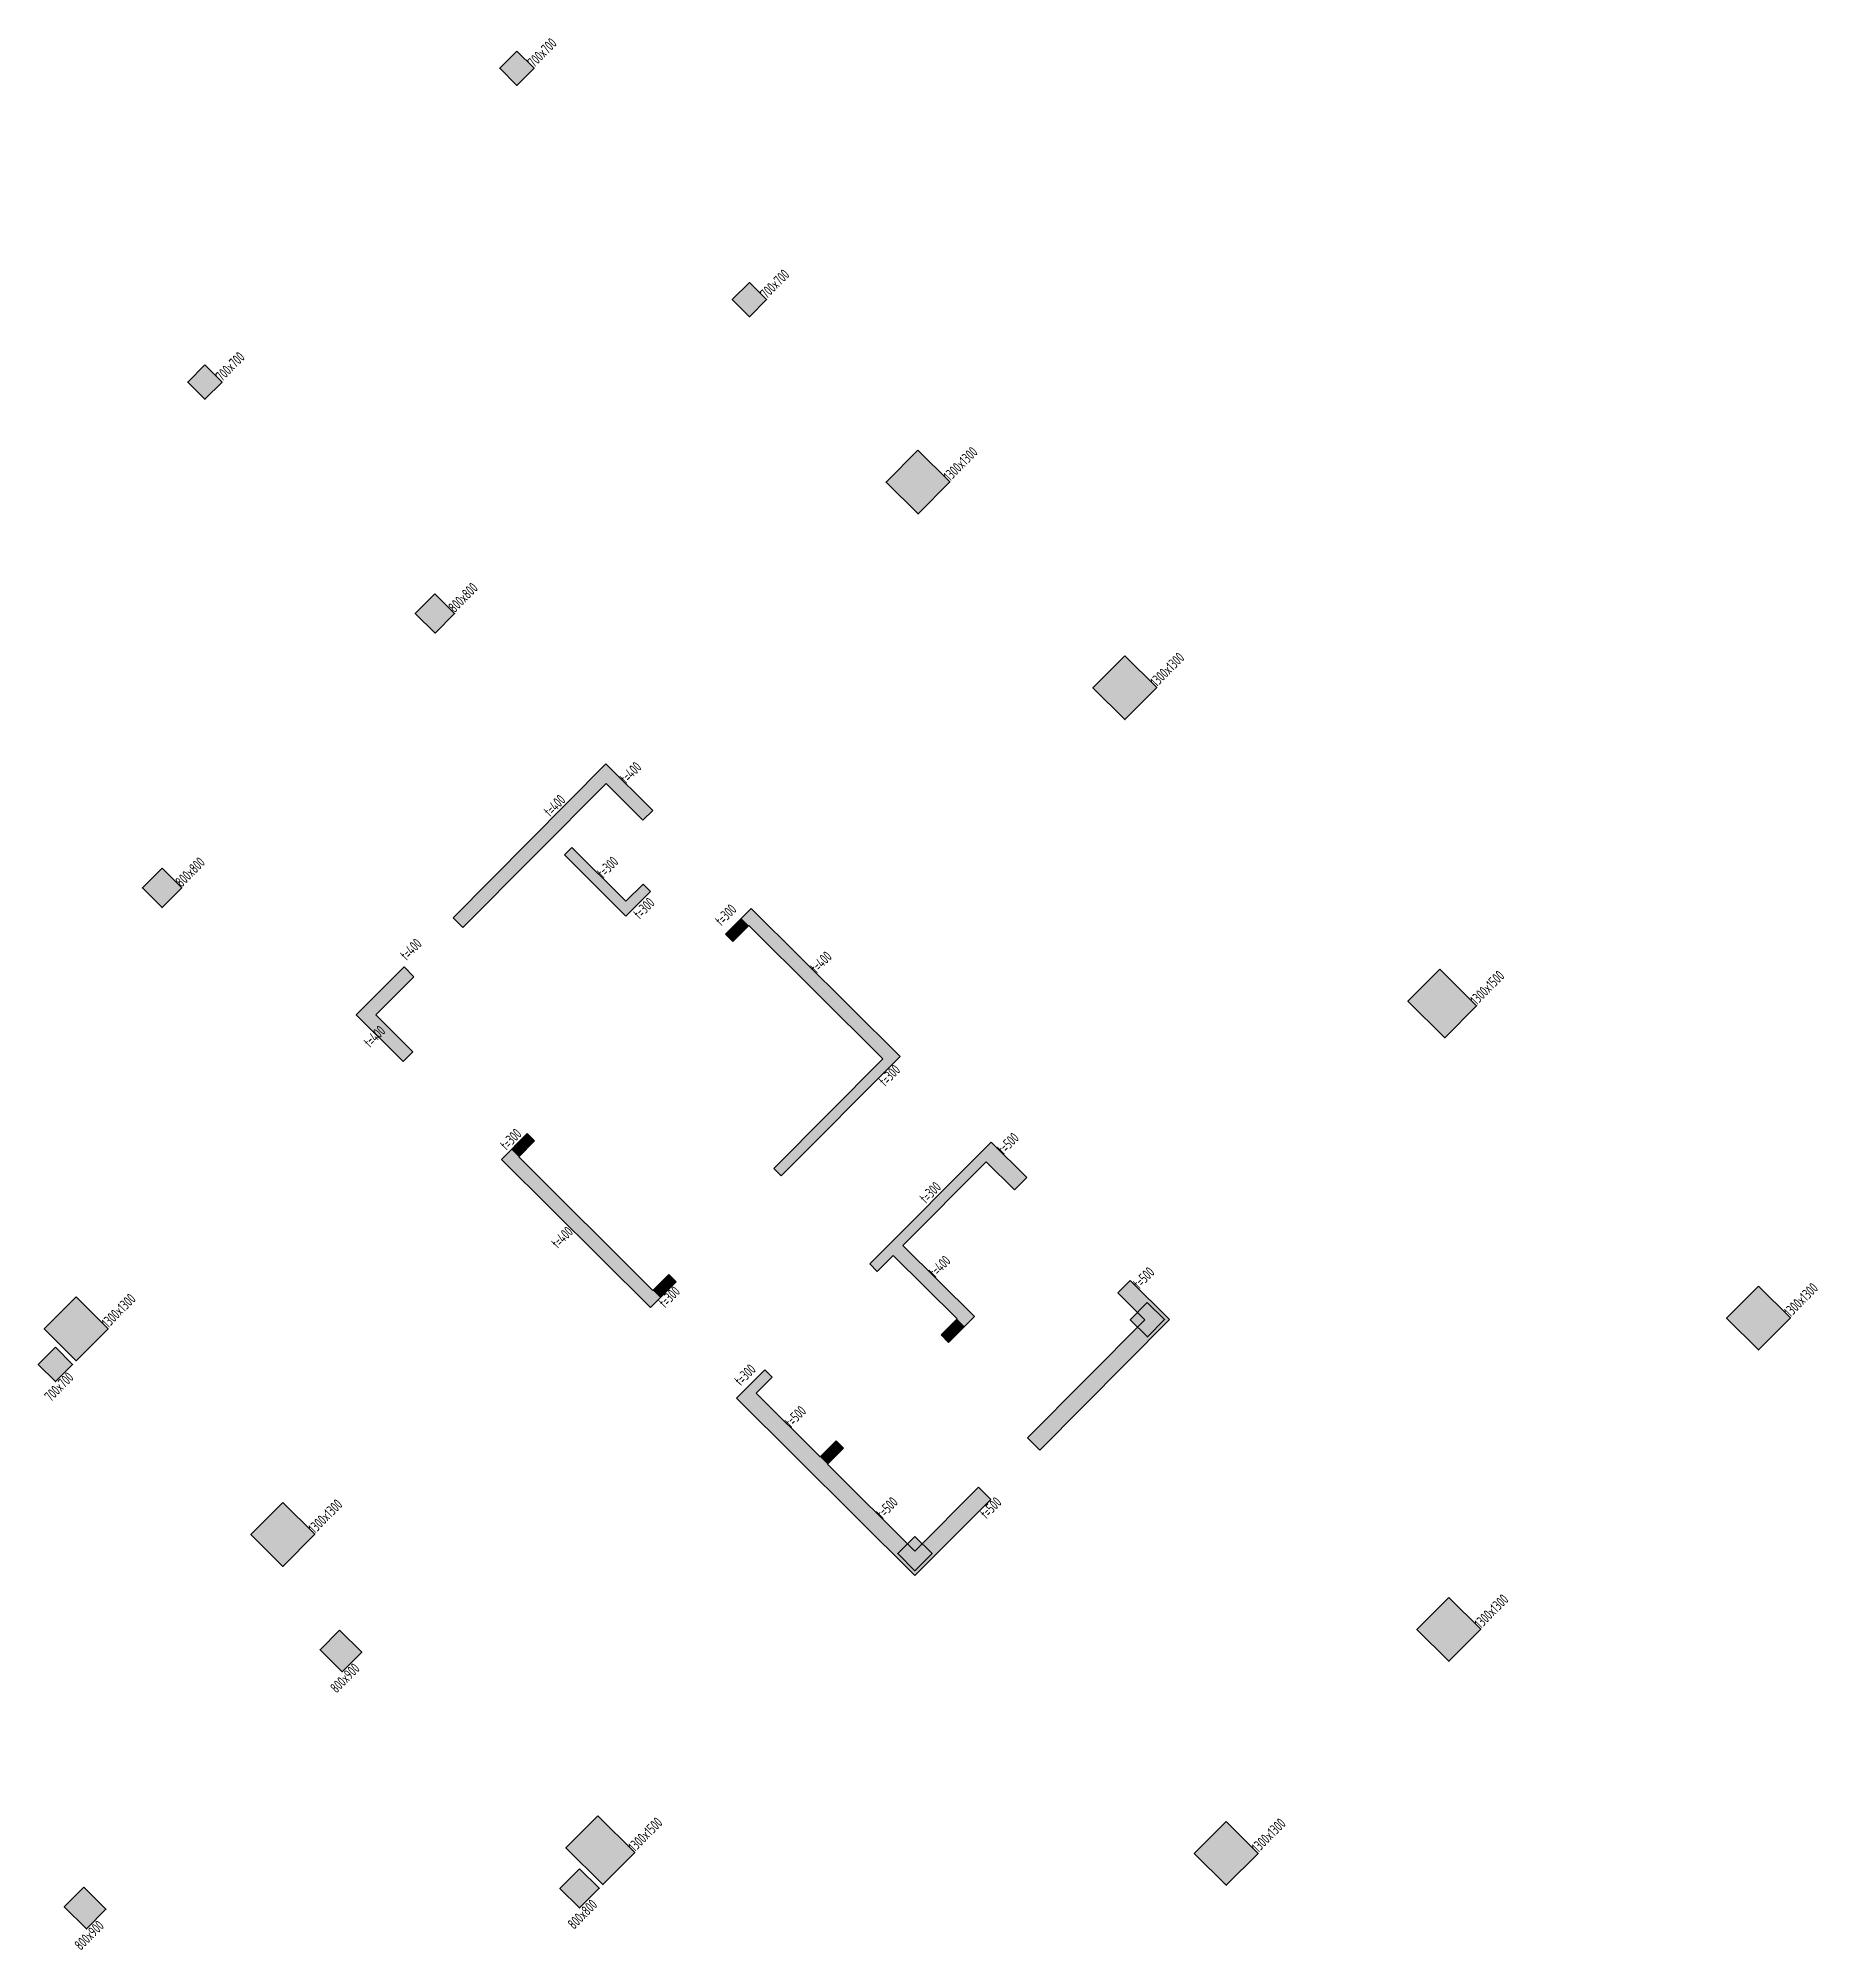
# Model space of a CAD drawing. Extents: x 517158726 to 519536726, y 3499539182 to 3501239182.
# Drawn here: x 518688077 to 518739350, y 3500007974 to 3500063034 of the extents above; entities that cross this region are included whole.
import ezdxf
from ezdxf.enums import TextEntityAlignment as Align

# ---------------------------------------------------------------- set-up
doc = ezdxf.new("R2010")
doc.units = 0
doc.header["$LTSCALE"] = 500
doc.header["$MEASUREMENT"] = 0
doc.layers.get('0').update_dxf_attribs({"linetype": 'CONTINUOUS'})
for name, color, linetype, plot in [('__覆盖_A10-1楼地上客房部分轴网（1：100）_TEN25IWP$0$C-XREF-SLCT', 7, 'CONTINUOUS', False), ('C-XREF-SLCT', 7, 'CONTINUOUS', False), ('S_POST_OTHE', 110, 'CONTINUOUS', False)]:
    doc.layers.add(name, color=color, linetype=linetype, plot=plot)
for name, color, linetype in [('S_COLU', 2, 'CONTINUOUS'), ('S_COLU_HACH', 15, 'CONTINUOUS'), ('S_WALL', 2, 'CONTINUOUS'), ('S_WALL_HACH', 30, 'CONTINUOUS')]:
    doc.layers.add(name, color=color, linetype=linetype)
doc.styles.add('__覆盖_A10-1楼地上客房部分轴网（1：100）_TEN25IWP$0$Acs', font='Tssdeng.shx', dxfattribs={"width": 0.7, "bigfont": 'Tssdchn.shx'})
doc.styles.add('Acs', font='STFANGSO.TTF', dxfattribs={"width": 0.7})
doc.styles.add('TH-STYLE3', font='tssdeng.shx', dxfattribs={"width": 0.7, "bigfont": 'tssdchn.shx'})

msp = doc.modelspace()

# ---------------------------------------------------------------- texts
at = {"layer": 'S_POST_OTHE', "style": 'TH-STYLE3', "width": 0.7}
for s, p in [('700x700', (518702364, 3500062172)), ('700x700', (518709065, 3500055508)), ('700x700', (518693373, 3500053131)), ('1300x1300', (518714347, 3500050254)), ('800x800', (518700074, 3500046468)), ('1300x1300', (518720303, 3500044331)), ('800x800', (518692211, 3500038562)), ('1300x1500', (518729520, 3500035164)), ('1300x1300', (518738561, 3500026173)), ('1300x1300', (518690089, 3500025863)), ('700x700', (518688442, 3500023744)), ('1300x1300', (518696045, 3500019940)), ('1300x1300', (518729641, 3500017204)), ('800x900', (518696672, 3500015345)), ('1300x1500', (518705263, 3500010773)), ('1300x1300', (518723224, 3500010751)), ('800x800', (518703515, 3500008541)), ('800x900', (518689303, 3500007936))]:
    msp.add_text(s, height=300, rotation=45.1571, dxfattribs=at).set_placement(p)
for s, p in [('t=400', (518705249, 3500041773)), ('t=300', (518704588, 3500039052)), ('t=400', (518698920, 3500036685)), ('t=400', (518710737, 3500036315)), ('t=400', (518697871, 3500034174)), ('t=300', (518712711, 3500033053)), ('t=300', (518701799, 3500031213)), ('t=500', (518716128, 3500031093)), ('t=300', (518713885, 3500029681)), ('t=400', (518714158, 3500027552)), ('t=500', (518720035, 3500027224)), ('t=300', (518706365, 3500026672)), ('t=300', (518708548, 3500024429)), ('t=500', (518709998, 3500023227)), ('t=500', (518712639, 3500020601)), ('t=500', (518715627, 3500020598))]:
    msp.add_text(s, height=300, rotation=45.1571, dxfattribs=at).set_placement(p, align=Align.CENTER)
for s, p in [('t=400', (518702847, 3500041038)), ('t=300', (518705422, 3500038078)), ('t=300', (518707778, 3500037889)), ('t=400', (518703065, 3500028601))]:
    msp.add_text(s, height=300, rotation=45.1571, dxfattribs=at).set_placement(p, align=Align.TOP_CENTER)

# ---------------------------------------------------------------- blocks, each defined once
blk = doc.blocks.new('AcsAcadShareArea')
for points in [[(0, 0), (118900, 0), (118900, 85000), (0, 85000)], [(0, 0), (6892.9, 0), (6892.9, 2699.2), (0, 2699.2)], [(6892.9, 0), (28409.4, 0), (28409.4, 2708.4), (6892.9, 2708.4)], [(0, 733), (0, 733), (0, 0), (0, 0)]]:
    blk.add_lwpolyline(points, close=True)
at = {"insert": (596.8, 1991.4), "char_height": 1000, "width": 6073.9, "attachment_point": 1, "style": 'Acs'}
blk.add_mtext('唯一编号：', dxfattribs=at)
at = {"style": 'Acs', "width": 0.8}
blk.add_attdef('唯一编号', (7537.4, 860.8), '', height=1000, dxfattribs=at)
blk = doc.blocks.new('__覆盖_A10-1楼地上客房部分轴网（1：100）_TEN25IWP$0$AcsAcadShareArea')
for points in [[(0, 0), (118900, 0), (118900, 85000), (0, 85000)], [(0, 0), (6892.9, 0), (6892.9, 2699.2), (0, 2699.2)], [(6892.9, 0), (28409.4, 0), (28409.4, 2708.4), (6892.9, 2708.4)], [(0, 733), (0, 733), (0, 0), (0, 0)]]:
    blk.add_lwpolyline(points, close=True)
at = {"insert": (596.8, 1991.4), "char_height": 1000, "width": 6073.9, "attachment_point": 1, "style": '__覆盖_A10-1楼地上客房部分轴网（1：100）_TEN25IWP$0$Acs'}
blk.add_mtext('唯一编号：', dxfattribs=at)
at = {"style": '__覆盖_A10-1楼地上客房部分轴网（1：100）_TEN25IWP$0$Acs', "width": 0.8}
blk.add_attdef('唯一编号', (7537.4, 860.8), '', height=1000, dxfattribs=at)

# ---------------------------------------------------------------- linework, layer by layer
at = {"layer": 'S_COLU', "linetype": 'ByBlock', "lineweight": 35}
for points in [[(518701868, 3500062665), (518701374, 3500062169), (518701870, 3500061675), (518702364, 3500062172)], [(518708568, 3500056002), (518708075, 3500055505), (518708571, 3500055012), (518709065, 3500055508)], [(518692877, 3500053625), (518692383, 3500053129), (518692880, 3500052635), (518693373, 3500053131)], [(518713425, 3500051171), (518712508, 3500050249), (518713430, 3500049333), (518714347, 3500050254)], [(518699506, 3500047032), (518698942, 3500046465), (518699510, 3500045900), (518700074, 3500046468)], [(518719381, 3500045248), (518718464, 3500044326), (518719386, 3500043409), (518720303, 3500044331)], [(518691644, 3500039126), (518691080, 3500038559), (518691647, 3500037995), (518692211, 3500038562)], [(518728457, 3500036222), (518727540, 3500035300), (518728604, 3500034242), (518729520, 3500035164)], [(518737639, 3500027090), (518736722, 3500026168), (518737644, 3500025251), (518738561, 3500026173)], [(518689168, 3500026780), (518688251, 3500025858), (518689173, 3500024942), (518690089, 3500025863)], [(518720033, 3500026617), (518719540, 3500026121), (518720036, 3500025627), (518720530, 3500026124)], [(518688571, 3500025329), (518688077, 3500024833), (518688573, 3500024339), (518689067, 3500024835)], [(518695124, 3500020857), (518694207, 3500019935), (518695129, 3500019018), (518696045, 3500019940)], [(518713334, 3500019881), (518712841, 3500019385), (518713337, 3500018891), (518713831, 3500019388)], [(518728719, 3500018120), (518727802, 3500017199), (518728724, 3500016282), (518729641, 3500017204)], [(518696760, 3500017184), (518696196, 3500016617), (518696834, 3500015982), (518697398, 3500016550)], [(518704199, 3500011831), (518703283, 3500010909), (518704346, 3500009851), (518705263, 3500010773)], [(518722302, 3500011668), (518721385, 3500010746), (518722307, 3500009830), (518723224, 3500010751)], [(518703673, 3500010309), (518703109, 3500009742), (518703676, 3500009178), (518704240, 3500009745)], [(518689391, 3500009775), (518688827, 3500009207), (518689465, 3500008573), (518690029, 3500009140)]]:
    msp.add_lwpolyline(points, close=True, dxfattribs=at)
at = {"layer": 'S_COLU_HACH', "ltscale": 3}
for points in [[(518701374, 3500062169), (518701870, 3500061675), (518701868, 3500062665), (518702364, 3500062172)], [(518708075, 3500055505), (518708571, 3500055012), (518708568, 3500056002), (518709065, 3500055508)], [(518692383, 3500053129), (518692880, 3500052635), (518692877, 3500053625), (518693373, 3500053131)], [(518712508, 3500050249), (518713430, 3500049333), (518713425, 3500051171), (518714347, 3500050254)], [(518698942, 3500046465), (518699510, 3500045900), (518699506, 3500047032), (518700074, 3500046468)], [(518718464, 3500044326), (518719386, 3500043409), (518719381, 3500045248), (518720303, 3500044331)], [(518691080, 3500038559), (518691647, 3500037995), (518691644, 3500039126), (518692211, 3500038562)], [(518727540, 3500035300), (518728604, 3500034242), (518728457, 3500036222), (518729520, 3500035164)], [(518736722, 3500026168), (518737644, 3500025251), (518737639, 3500027090), (518738561, 3500026173)], [(518688251, 3500025858), (518689173, 3500024942), (518689168, 3500026780), (518690089, 3500025863)], [(518719540, 3500026121), (518720036, 3500025627), (518720033, 3500026617), (518720530, 3500026124)], [(518688077, 3500024833), (518688573, 3500024339), (518688571, 3500025329), (518689067, 3500024835)], [(518694207, 3500019935), (518695129, 3500019018), (518695124, 3500020857), (518696045, 3500019940)], [(518712841, 3500019385), (518713337, 3500018891), (518713334, 3500019881), (518713831, 3500019388)], [(518727802, 3500017199), (518728724, 3500016282), (518728719, 3500018120), (518729641, 3500017204)], [(518696196, 3500016617), (518696834, 3500015982), (518696760, 3500017184), (518697398, 3500016550)], [(518703283, 3500010909), (518704346, 3500009851), (518704199, 3500011831), (518705263, 3500010773)], [(518721385, 3500010746), (518722307, 3500009830), (518722302, 3500011668), (518723224, 3500010751)], [(518703109, 3500009742), (518703676, 3500009178), (518703673, 3500010309), (518704240, 3500009745)], [(518688827, 3500009207), (518689465, 3500008573), (518689391, 3500009775), (518690029, 3500009140)]]:
    msp.add_solid(points, dxfattribs=at)
at = {"layer": 'S_WALL', "linetype": 'ByBlock'}
for p, q in [((518716579, 3500022719), (518716934, 3500022366)), ((518715169, 3500021301), (518715523, 3500020948))]:
    msp.add_line(p, q, dxfattribs=at)
for points in [[(518700314, 3500037420), (518700314, 3500037420), (518704436, 3500041565), (518705499, 3500040507), (518705782, 3500040791), (518704434, 3500042131), (518700030, 3500037702), (518700314, 3500037420)], [(518703239, 3500039511), (518705012, 3500037748), (518705717, 3500038457), (518705505, 3500038669), (518705011, 3500038173), (518703451, 3500039724), (518703239, 3500039511)], [(518715531, 3500031237), (518712040, 3500027727), (518712253, 3500027515), (518712711, 3500027976), (518714555, 3500026143), (518714096, 3500025682), (518714309, 3500025470), (518715049, 3500026215), (518712993, 3500028260), (518715391, 3500030670), (518716206, 3500029860), (518716559, 3500030214), (518715531, 3500031237), (518715531, 3500031237), (518715531, 3500031237)], [(518716934, 3500022366), (518720671, 3500026124), (518719537, 3500027252), (518719184, 3500026898), (518719964, 3500026122), (518716579, 3500022719), (518716934, 3500022366)], [(518715523, 3500020948), (518715169, 3500021301), (518713335, 3500019457), (518710818, 3500021960), (518711277, 3500022421), (518711064, 3500022633), (518710606, 3500022172), (518708762, 3500024005), (518709220, 3500024466), (518709008, 3500024678), (518708197, 3500023862), (518713337, 3500018750), (518715523, 3500020948)]]:
    msp.add_lwpolyline(points, dxfattribs=at)
for points in [[(518709487, 3500030265), (518712907, 3500033704), (518708618, 3500037970), (518707877, 3500037226), (518708090, 3500037014), (518708548, 3500037475), (518712413, 3500033632), (518709275, 3500030477)], [(518698903, 3500036002), (518698620, 3500036284), (518697242, 3500034899), (518698589, 3500033559), (518698871, 3500033842), (518697807, 3500034900)], [(518705715, 3500026472), (518706455, 3500027216), (518706242, 3500027428), (518705784, 3500026967), (518701920, 3500030810), (518702378, 3500031271), (518702165, 3500031483), (518701425, 3500030738)]]:
    msp.add_lwpolyline(points, close=True, dxfattribs=at)
at = {"layer": 'S_WALL_HACH', "ltscale": 3}
for points in [[(518705499, 3500040507), (518705782, 3500040791), (518704152, 3500041847), (518704434, 3500042131)], [(518700314, 3500037420), (518700030, 3500037702), (518704436, 3500041565), (518704152, 3500041847)], [(518705224, 3500037961), (518705012, 3500037748), (518703451, 3500039724), (518703239, 3500039511)], [(518705505, 3500038669), (518705717, 3500038457), (518705011, 3500038173), (518705224, 3500037961)], [(518708090, 3500037014), (518707877, 3500037226), (518708548, 3500037475), (518708336, 3500037687)], [(518708336, 3500037687), (518708618, 3500037970), (518712625, 3500033421), (518712907, 3500033704)], [(518697525, 3500034617), (518697242, 3500034899), (518698903, 3500036002), (518698620, 3500036284)], [(518698871, 3500033842), (518698589, 3500033559), (518697807, 3500034900), (518697525, 3500034617)], [(518709275, 3500030477), (518709487, 3500030265), (518712413, 3500033632), (518712625, 3500033421)], [(518701707, 3500031022), (518701920, 3500030810), (518702165, 3500031483), (518702378, 3500031271)], [(518701707, 3500031022), (518701425, 3500030738), (518705997, 3500026756), (518705715, 3500026472)], [(518716206, 3500029860), (518716559, 3500030214), (518715178, 3500030882), (518715531, 3500031237)], [(518712253, 3500027515), (518712040, 3500027727), (518715391, 3500030670), (518715178, 3500030882)], [(518714767, 3500025931), (518715049, 3500026215), (518712711, 3500027976), (518712993, 3500028260)], [(518705784, 3500026967), (518705997, 3500026756), (518706242, 3500027428), (518706455, 3500027216)], [(518719184, 3500026898), (518719537, 3500027252), (518719964, 3500026122), (518720317, 3500026477)], [(518714096, 3500025682), (518714309, 3500025470), (518714555, 3500026143), (518714767, 3500025931)], [(518720317, 3500026477), (518720671, 3500026124), (518716579, 3500022719), (518716934, 3500022366)], [(518708410, 3500023651), (518708197, 3500023862), (518709220, 3500024466), (518709008, 3500024678)], [(518713690, 3500019105), (518713337, 3500018750), (518708762, 3500024005), (518708410, 3500023651)], [(518710606, 3500022172), (518710818, 3500021960), (518711064, 3500022633), (518711277, 3500022421)], [(518713690, 3500019105), (518713335, 3500019457), (518715523, 3500020948), (518715169, 3500021301)]]:
    msp.add_solid(points, dxfattribs=at)

# ---------------------------------------------------------------- block references
at = {"layer": '__覆盖_A10-1楼地上客房部分轴网（1：100）_TEN25IWP$0$C-XREF-SLCT', "xscale": 20, "yscale": 20, "zscale": 20}
msp.add_blockref('__覆盖_A10-1楼地上客房部分轴网（1：100）_TEN25IWP$0$AcsAcadShareArea', (517158726, 3499539182), dxfattribs=at).add_auto_attribs({'唯一编号': '1#楼地上客房部分轴网（1：100）'})
at = {"layer": 'C-XREF-SLCT', "xscale": 20, "yscale": 20, "zscale": 20}
msp.add_blockref('AcsAcadShareArea', (517158726, 3499539182), dxfattribs=at).add_auto_attribs({'唯一编号': 'colu'})

msp.set_redraw_order([(e.dxf.handle, doc.entitydb.next_handle()) for e in msp.query("TEXT MTEXT ATTDEF DIMENSION ARC_DIMENSION")])  # texts and dimensions are drawn at this point

doc.saveas('drawing.dxf')
